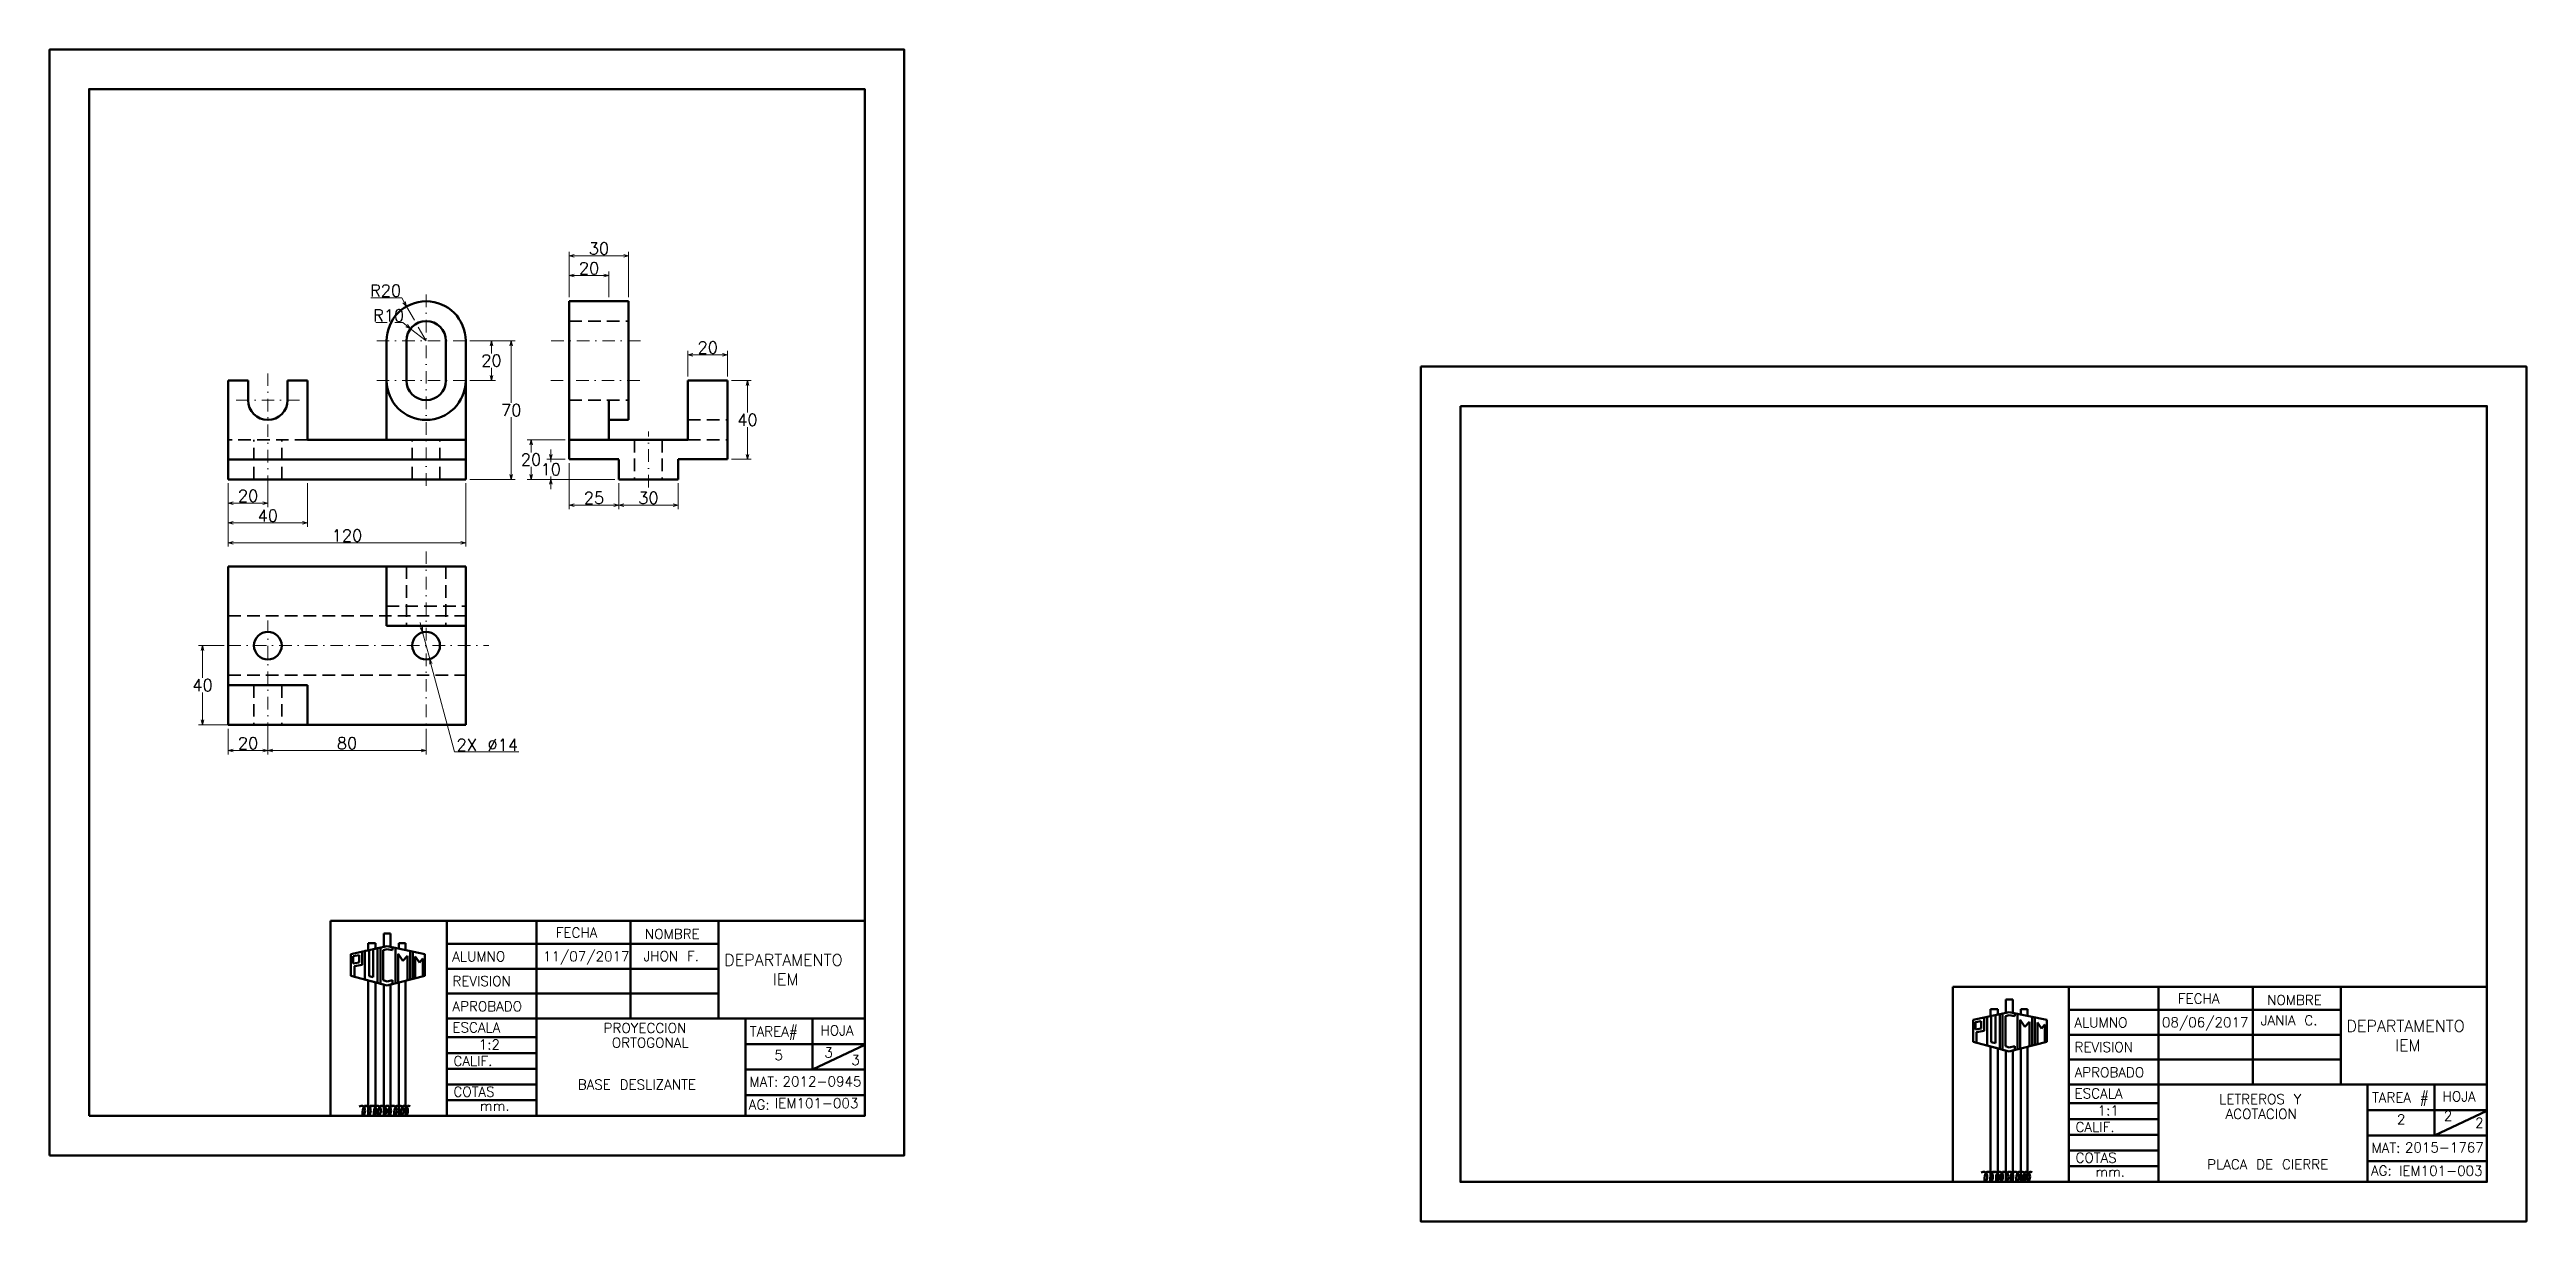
# Model space of a CAD drawing. Header units: millimetres. Extents: x 455 to 1081, y 446 to 742.
import ezdxf

# ---------------------------------------------------------------- set-up
doc = ezdxf.new("R2010")
doc.units = ezdxf.units.MM
doc.header["$LTSCALE"] = 0.5
doc.linetypes.add('DASHDOT2', pattern=[12.7, 6.35, -3.175, 0, -3.175])
doc.linetypes.add('DASHED2', pattern=[9.525, 6.35, -3.175])
for name, color, linetype, lineweight in [('Cotas', 7, 'Continuous', 18), ('Eje', 3, 'DASHDOT2', 18), ('Oculta', 7, 'DASHED2', 35), ('P visible', 7, 'Continuous', 50)]:
    doc.layers.add(name, color=color, linetype=linetype, lineweight=lineweight)
doc.styles.get("Standard").update_dxf_attribs({"font": 'txt.shx', "height": 3})
doc.dimstyles.new('ISO-25', dxfattribs={"dimscale": 0.5, "dimtxt": 3, "dimasz": 2.5, "dimexe": 2, "dimexo": 2, "dimtad": 1, "dimtih": 1, "dimtoh": 1, "dimdec": 0, "dimlfac": 2, "dimzin": 1, "dimdsep": 46, "dimtxsty": 'Standard', "dimblk": 'OPEN30', "dimcen": 0, "dimclrd": 256, "dimclre": 256, "dimclrt": 256, "dimadec": 0, "dimazin": 0, "dimtfac": 1, "dimtdec": 0, "dimtmove": 0, "dimatfit": 3, "dimldrblk": 'OPEN30', "dimfxl": 1, "dimlwd": -1, "dimlwe": -1, "dimarcsym": 0})

msp = doc.modelspace()

# ---------------------------------------------------------------- texts
at = {"layer": 'P visible'}
for s, height, p in [('FECHA', 2.501, (583.38, 517.53)), ('NOMBRE', 2.501, (605.9, 517.18)), ('ALUMNO', 2.501, (557.2, 511.5)), ('11/07/2017', 2.501, (580.14, 511.52)), ('JHON F.', 2.501, (605.54, 511.6)), ('DEPARTAMENTO', 2.9422, (625.96, 510.4)), ('DEPARTAMENTO', 2.9422, (625.96, 510.4)), ('REVISION', 2.495, (557.26, 505.27)), ('IEM', 2.942, (638.24, 505.49)), ('IEM', 2.942, (638.24, 505.49)), ('APROBADO', 2.501, (557.26, 498.9)), ('FECHA', 2.501, (993.29, 500.86)), ('NOMBRE', 2.501, (1015.81, 500.5)), ('ESCALA', 2.501, (557.26, 493.56)), ('PROYECCION', 2.501, (595.46, 493.42)), ('TAREA#', 2.501, (632.41, 492.56)), ('HOJA', 2.501, (650.25, 492.82)), ('ALUMNO', 2.501, (967.11, 494.82)), ('08/06/2017', 2.501, (989.24, 494.86)), ('JANIA C.', 2.501, (1014.2, 495.37)), ('DEPARTAMENTO', 2.9422, (1035.87, 493.72)), ('DEPARTAMENTO', 2.9422, (1035.87, 493.72)), ('1:2', 2.501, (563.9, 489.25)), ('ORTOGONAL', 2.501, (597.54, 489.71)), ('5', 2.5, (638.64, 486.57)), ('3', 2.5, (651.24, 487.22)), ('REVISION', 2.495, (967.17, 488.6)), ('IEM', 2.942, (1048.16, 488.82)), ('IEM', 2.942, (1048.16, 488.82)), ('CALIF.', 2.501, (557.5, 485.1)), ('MAT:', 2.501, (632.31, 479.85)), ('2012-0945', 2.501, (640.67, 479.92)), ('3', 2.5, (658.05, 485.31)), ('APROBADO', 2.501, (967.17, 482.23)), ('COTAS', 2.501, (557.5, 477.32)), ('BASE DESLIZANTE', 2.5008, (588.92, 479.14)), ('AG:', 2.501, (632.14, 474.08)), ('IEM101-003', 2.501, (638.73, 474.44)), ('ESCALA', 2.501, (967.17, 476.89)), ('LETREROS Y', 2.501, (1003.69, 475.45)), ('TAREA #', 2.501, (1042.32, 475.88)), ('HOJA', 2.501, (1060.16, 476.14)), ('mm.', 2.501, (564.2, 473.78)), ('CALIF.', 2.501, (967.41, 468.42)), ('1:1', 2.501, (973, 472.59)), ('ACOTACION', 2.501, (1005.32, 471.73)), ('2', 2.5, (1048.62, 470.35)), ('2', 2.5, (1060.47, 471.23)), ('2', 2.5, (1068.37, 469.47)), ('MAT:', 2.501, (1042.22, 463.18)), ('2015-1767', 2.501, (1050.65, 463.26)), ('COTAS', 2.501, (967.41, 460.65)), ('mm.', 2.501, (972.42, 457.12)), ('PLACA DE CIERRE', 2.5008, (1000.65, 458.97)), ('AG:', 2.501, (1042.05, 457.4)), ('IEM101-003', 2.501, (1049.15, 457.35))]:
    msp.add_text(s, height=height, dxfattribs=at).set_placement(p)

# ---------------------------------------------------------------- blocks, each defined once
blk = doc.blocks.new('_Open30')
at = {"color": 0, "linetype": 'ByBlock', "lineweight": -2}
for p, q in [((-1, 0.27), (0, 0)), ((0, 0), (-1, -0.27)), ((0, 0), (-1, 0))]:
    blk.add_line(p, q, dxfattribs=at)
blk = doc.blocks.new('*D6')
at = {"layer": 'Cotas', "transparency": 16777216}
for p, q in [((500.61, 632.29), (500.61, 626.29)), ((510.61, 632.29), (510.61, 626.29)), ((501.86, 627.29), (509.36, 627.29))]:
    blk.add_line(p, q, dxfattribs=at)
at = {"layer": 'Defpoints', "color": 0, "transparency": 16777216}
for p in [(500.61, 633.29), (510.61, 633.29), (510.61, 627.29)]:
    blk.add_point(p, dxfattribs=at)
at = {"layer": 'Cotas', "transparency": 16777216, "xscale": 1.25, "yscale": 1.25, "zscale": 1.25, "rotation": 180}
blk.add_blockref('_Open30', (500.61, 627.29), dxfattribs=at)
at = {"layer": 'Cotas', "transparency": 16777216, "xscale": 1.25, "yscale": 1.25, "zscale": 1.25}
blk.add_blockref('_Open30', (510.61, 627.29), dxfattribs=at)
at = {"layer": 'Cotas', "transparency": 16777216, "insert": (505.61, 629.11), "char_height": 3, "attachment_point": 5}
blk.add_mtext('20', dxfattribs=at)
blk = doc.blocks.new('*D7')
at = {"layer": 'Cotas', "transparency": 16777216}
for p, q in [((500.61, 632.29), (500.61, 621.29)), ((520.61, 632.29), (520.61, 621.29)), ((501.86, 622.29), (519.36, 622.29))]:
    blk.add_line(p, q, dxfattribs=at)
at = {"layer": 'Defpoints', "color": 0, "transparency": 16777216}
for p in [(500.61, 633.29), (520.61, 633.29), (520.61, 622.29)]:
    blk.add_point(p, dxfattribs=at)
at = {"layer": 'Cotas', "transparency": 16777216, "xscale": 1.25, "yscale": 1.25, "zscale": 1.25, "rotation": 180}
blk.add_blockref('_Open30', (500.61, 622.29), dxfattribs=at)
at = {"layer": 'Cotas', "transparency": 16777216, "xscale": 1.25, "yscale": 1.25, "zscale": 1.25}
blk.add_blockref('_Open30', (520.61, 622.29), dxfattribs=at)
at = {"layer": 'Cotas', "transparency": 16777216, "insert": (510.61, 624.11), "char_height": 3, "attachment_point": 5}
blk.add_mtext('40', dxfattribs=at)
blk = doc.blocks.new('*D8')
at = {"layer": 'Cotas', "transparency": 16777216}
for p, q in [((500.61, 632.29), (500.61, 616.29)), ((560.61, 632.29), (560.61, 616.29)), ((501.86, 617.29), (559.36, 617.29))]:
    blk.add_line(p, q, dxfattribs=at)
at = {"layer": 'Defpoints', "color": 0, "transparency": 16777216}
for p in [(500.61, 633.29), (560.61, 633.29), (560.61, 617.29)]:
    blk.add_point(p, dxfattribs=at)
at = {"layer": 'Cotas', "transparency": 16777216, "xscale": 1.25, "yscale": 1.25, "zscale": 1.25, "rotation": 180}
blk.add_blockref('_Open30', (500.61, 617.29), dxfattribs=at)
at = {"layer": 'Cotas', "transparency": 16777216, "xscale": 1.25, "yscale": 1.25, "zscale": 1.25}
blk.add_blockref('_Open30', (560.61, 617.29), dxfattribs=at)
at = {"layer": 'Cotas', "transparency": 16777216, "insert": (530.61, 619.11), "char_height": 3, "attachment_point": 5}
blk.add_mtext('120', dxfattribs=at)
blk = doc.blocks.new('*D13')
at = {"layer": 'Cotas', "transparency": 16777216}
for p, q in [((499.61, 591.29), (493.11, 591.29)), ((494.11, 590.04), (494.11, 583.11)), ((494.11, 572.54), (494.11, 579.48)), ((499.61, 571.29), (493.11, 571.29))]:
    blk.add_line(p, q, dxfattribs=at)
at = {"layer": 'Defpoints', "color": 0, "transparency": 16777216}
for p in [(494.11, 591.29), (500.61, 591.29), (500.61, 571.29)]:
    blk.add_point(p, dxfattribs=at)
at = {"layer": 'Cotas', "transparency": 16777216, "xscale": 1.25, "yscale": 1.25, "zscale": 1.25}
for p, rotation in [((494.11, 591.29), 90), ((494.11, 571.29), 270)]:
    blk.add_blockref('_Open30', p, dxfattribs=dict(at, rotation=rotation))
at = {"layer": 'Cotas', "transparency": 16777216, "insert": (494.11, 581.29), "char_height": 3, "attachment_point": 5}
blk.add_mtext('40', dxfattribs=at)
blk = doc.blocks.new('*D14')
at = {"layer": 'Cotas', "transparency": 16777216}
for p, q in [((500.61, 570.29), (500.61, 563.79)), ((510.61, 570.29), (510.61, 563.79)), ((501.86, 564.79), (509.36, 564.79))]:
    blk.add_line(p, q, dxfattribs=at)
at = {"layer": 'Defpoints', "color": 0, "transparency": 16777216}
for p in [(500.61, 571.29), (510.61, 571.29), (510.61, 564.79)]:
    blk.add_point(p, dxfattribs=at)
at = {"layer": 'Cotas', "transparency": 16777216, "xscale": 1.25, "yscale": 1.25, "zscale": 1.25, "rotation": 180}
blk.add_blockref('_Open30', (500.61, 564.79), dxfattribs=at)
at = {"layer": 'Cotas', "transparency": 16777216, "xscale": 1.25, "yscale": 1.25, "zscale": 1.25}
blk.add_blockref('_Open30', (510.61, 564.79), dxfattribs=at)
at = {"layer": 'Cotas', "transparency": 16777216, "insert": (505.61, 566.61), "char_height": 3, "attachment_point": 5}
blk.add_mtext('20', dxfattribs=at)
blk = doc.blocks.new('*D15')
at = {"layer": 'Cotas', "transparency": 16777216}
for p, q in [((510.61, 570.29), (510.61, 563.79)), ((550.61, 570.29), (550.61, 563.79)), ((511.86, 564.79), (549.36, 564.79))]:
    blk.add_line(p, q, dxfattribs=at)
at = {"layer": 'Defpoints', "color": 0, "transparency": 16777216}
for p in [(510.61, 571.29), (550.61, 571.29), (550.61, 564.79)]:
    blk.add_point(p, dxfattribs=at)
at = {"layer": 'Cotas', "transparency": 16777216, "xscale": 1.25, "yscale": 1.25, "zscale": 1.25, "rotation": 180}
blk.add_blockref('_Open30', (510.61, 564.79), dxfattribs=at)
at = {"layer": 'Cotas', "transparency": 16777216, "xscale": 1.25, "yscale": 1.25, "zscale": 1.25}
blk.add_blockref('_Open30', (550.61, 564.79), dxfattribs=at)
at = {"layer": 'Cotas', "transparency": 16777216, "insert": (530.61, 566.61), "char_height": 3, "attachment_point": 5}
blk.add_mtext('80', dxfattribs=at)
blk = doc.blocks.new('*D16')
at = {"layer": 'Cotas', "transparency": 16777216}
for p, q in [((549.39, 595.89), (549.07, 597.09)), ((549.71, 594.68), (551.51, 587.91)), ((557.75, 564.42), (551.83, 586.7)), ((574.06, 564.42), (557.75, 564.42))]:
    blk.add_line(p, q, dxfattribs=at)
at = {"layer": 'Defpoints', "color": 0, "transparency": 16777216}
for p in [(549.71, 594.68), (551.51, 587.91)]:
    blk.add_point(p, dxfattribs=at)
at = {"layer": 'Cotas', "transparency": 16777216, "xscale": 1.25, "yscale": 1.25, "zscale": 1.25}
for p, rotation in [((549.71, 594.68), 284.8702081354215), ((551.51, 587.91), 104.8702081354215)]:
    blk.add_blockref('_Open30', p, dxfattribs=dict(at, rotation=rotation))
at = {"layer": 'Cotas', "transparency": 16777216, "insert": (566.06, 566.23), "char_height": 3, "attachment_point": 5}
blk.add_mtext('2X ∅14', dxfattribs=at)
blk = doc.blocks.new('*D18')
at = {"layer": 'Cotas', "transparency": 16777216}
for p, q in [((537.87, 672.88), (540.73, 672.88)), ((542.73, 672.88), (544.68, 672.88)), ((544.68, 672.88), (545.67, 672.12)), ((550.61, 668.29), (546.66, 671.35))]:
    blk.add_line(p, q, dxfattribs=at)
at = {"layer": 'Defpoints', "color": 0, "transparency": 16777216}
for p in [(546.66, 671.35), (550.61, 668.29)]:
    blk.add_point(p, dxfattribs=at)
at = {"layer": 'Cotas', "transparency": 16777216, "xscale": 1.25, "yscale": 1.25, "zscale": 1.25, "rotation": 322.2862629825623}
blk.add_blockref('_Open30', (546.66, 671.35), dxfattribs=at)
at = {"layer": 'Cotas', "transparency": 16777216, "insert": (541.12, 674.7), "char_height": 3, "attachment_point": 5}
blk.add_mtext('R10', dxfattribs=at)
blk = doc.blocks.new('*D19')
at = {"layer": 'Cotas', "transparency": 16777216}
for p, q in [((536.62, 679.16), (544.43, 679.16)), ((544.43, 679.16), (545.05, 678.07)), ((547.64, 673.51), (545.67, 676.99)), ((550.61, 668.29), (548.63, 671.77))]:
    blk.add_line(p, q, dxfattribs=at)
at = {"layer": 'Defpoints', "color": 0, "transparency": 16777216}
for p in [(545.67, 676.99), (550.61, 668.29)]:
    blk.add_point(p, dxfattribs=at)
at = {"layer": 'Cotas', "transparency": 16777216, "xscale": 1.25, "yscale": 1.25, "zscale": 1.25, "rotation": 299.6399965862981}
blk.add_blockref('_Open30', (545.67, 676.99), dxfattribs=at)
at = {"layer": 'Cotas', "transparency": 16777216, "insert": (540.37, 680.97), "char_height": 3, "attachment_point": 5}
blk.add_mtext('R20', dxfattribs=at)
blk = doc.blocks.new('*D20')
at = {"layer": 'Cotas', "transparency": 16777216}
for p, q in [((561.61, 668.29), (568.11, 668.29)), ((567.11, 667.04), (567.11, 665.11)), ((561.61, 658.29), (568.11, 658.29)), ((567.11, 659.54), (567.11, 661.48))]:
    blk.add_line(p, q, dxfattribs=at)
at = {"layer": 'Defpoints', "color": 0, "transparency": 16777216}
for p in [(560.61, 668.29), (560.61, 658.29), (567.11, 658.29)]:
    blk.add_point(p, dxfattribs=at)
at = {"layer": 'Cotas', "transparency": 16777216, "xscale": 1.25, "yscale": 1.25, "zscale": 1.25}
for p, rotation in [((567.11, 668.29), 90), ((567.11, 658.29), 270)]:
    blk.add_blockref('_Open30', p, dxfattribs=dict(at, rotation=rotation))
at = {"layer": 'Cotas', "transparency": 16777216, "insert": (567.11, 663.29), "char_height": 3, "attachment_point": 5}
blk.add_mtext('20', dxfattribs=at)
blk = doc.blocks.new('*D21')
at = {"layer": 'Cotas', "transparency": 16777216}
for p, q in [((561.61, 668.29), (573.11, 668.29)), ((572.11, 667.04), (572.11, 652.61)), ((572.11, 634.54), (572.11, 648.98)), ((561.61, 633.29), (573.11, 633.29))]:
    blk.add_line(p, q, dxfattribs=at)
at = {"layer": 'Defpoints', "color": 0, "transparency": 16777216}
for p in [(560.61, 668.29), (560.61, 633.29), (572.11, 633.29)]:
    blk.add_point(p, dxfattribs=at)
at = {"layer": 'Cotas', "transparency": 16777216, "xscale": 1.25, "yscale": 1.25, "zscale": 1.25}
for p, rotation in [((572.11, 668.29), 90), ((572.11, 633.29), 270)]:
    blk.add_blockref('_Open30', p, dxfattribs=dict(at, rotation=rotation))
at = {"layer": 'Cotas', "transparency": 16777216, "insert": (572.11, 650.79), "char_height": 3, "attachment_point": 5}
blk.add_mtext('70', dxfattribs=at)
blk = doc.blocks.new('*D22')
at = {"layer": 'Cotas', "transparency": 16777216}
for p, q in [((582.11, 639.61), (582.11, 640.86)), ((585.78, 638.36), (581.11, 638.36)), ((598.28, 633.29), (581.11, 633.29)), ((582.11, 638.36), (582.11, 637.64)), ((582.11, 633.29), (582.11, 634.01)), ((582.11, 632.04), (582.11, 630.79))]:
    blk.add_line(p, q, dxfattribs=at)
at = {"layer": 'Defpoints', "color": 0, "transparency": 16777216}
for p in [(582.11, 633.29), (586.78, 638.36), (599.28, 633.29)]:
    blk.add_point(p, dxfattribs=at)
at = {"layer": 'Cotas', "transparency": 16777216, "xscale": 1.25, "yscale": 1.25, "zscale": 1.25}
for p, rotation in [((582.11, 638.36), 270), ((582.11, 633.29), 90)]:
    blk.add_blockref('_Open30', p, dxfattribs=dict(at, rotation=rotation))
at = {"layer": 'Cotas', "transparency": 16777216, "insert": (582.11, 635.83), "char_height": 3, "attachment_point": 5}
blk.add_mtext('10', dxfattribs=at)
blk = doc.blocks.new('*D23')
at = {"layer": 'Cotas', "transparency": 16777216}
for p, q in [((586.78, 637.36), (586.78, 625.79)), ((599.28, 632.29), (599.28, 625.79)), ((588.03, 626.79), (598.03, 626.79))]:
    blk.add_line(p, q, dxfattribs=at)
at = {"layer": 'Defpoints', "color": 0, "transparency": 16777216}
for p in [(586.78, 638.36), (599.28, 633.29), (599.28, 626.79)]:
    blk.add_point(p, dxfattribs=at)
at = {"layer": 'Cotas', "transparency": 16777216, "xscale": 1.25, "yscale": 1.25, "zscale": 1.25, "rotation": 180}
blk.add_blockref('_Open30', (586.78, 626.79), dxfattribs=at)
at = {"layer": 'Cotas', "transparency": 16777216, "xscale": 1.25, "yscale": 1.25, "zscale": 1.25}
blk.add_blockref('_Open30', (599.28, 626.79), dxfattribs=at)
at = {"layer": 'Cotas', "transparency": 16777216, "insert": (593.03, 628.61), "char_height": 3, "attachment_point": 5}
blk.add_mtext('25', dxfattribs=at)
blk = doc.blocks.new('*D24')
at = {"layer": 'Cotas', "transparency": 16777216}
for p, q in [((599.28, 632.29), (599.28, 625.79)), ((614.28, 632.29), (614.28, 625.79)), ((600.53, 626.79), (613.03, 626.79))]:
    blk.add_line(p, q, dxfattribs=at)
at = {"layer": 'Defpoints', "color": 0, "transparency": 16777216}
for p in [(599.28, 633.29), (614.28, 633.29), (614.28, 626.79)]:
    blk.add_point(p, dxfattribs=at)
at = {"layer": 'Cotas', "transparency": 16777216, "xscale": 1.25, "yscale": 1.25, "zscale": 1.25, "rotation": 180}
blk.add_blockref('_Open30', (599.28, 626.79), dxfattribs=at)
at = {"layer": 'Cotas', "transparency": 16777216, "xscale": 1.25, "yscale": 1.25, "zscale": 1.25}
blk.add_blockref('_Open30', (614.28, 626.79), dxfattribs=at)
at = {"layer": 'Cotas', "transparency": 16777216, "insert": (606.78, 628.61), "char_height": 3, "attachment_point": 5}
blk.add_mtext('30', dxfattribs=at)
blk = doc.blocks.new('*D25')
at = {"layer": 'Cotas', "transparency": 16777216}
for p, q in [((585.78, 643.29), (576.11, 643.29)), ((577.11, 642.04), (577.11, 640.11)), ((585.78, 633.29), (576.11, 633.29)), ((577.11, 634.54), (577.11, 636.48))]:
    blk.add_line(p, q, dxfattribs=at)
at = {"layer": 'Defpoints', "color": 0, "transparency": 16777216}
for p in [(577.11, 643.29), (586.78, 643.29), (586.78, 633.29)]:
    blk.add_point(p, dxfattribs=at)
at = {"layer": 'Cotas', "transparency": 16777216, "xscale": 1.25, "yscale": 1.25, "zscale": 1.25}
for p, rotation in [((577.11, 643.29), 90), ((577.11, 633.29), 270)]:
    blk.add_blockref('_Open30', p, dxfattribs=dict(at, rotation=rotation))
at = {"layer": 'Cotas', "transparency": 16777216, "insert": (577.11, 638.29), "char_height": 3, "attachment_point": 5}
blk.add_mtext('20', dxfattribs=at)
blk = doc.blocks.new('*D26')
at = {"layer": 'Cotas', "transparency": 16777216}
for p, q in [((627.78, 658.29), (632.78, 658.29)), ((631.78, 657.04), (631.78, 650.14)), ((631.78, 639.61), (631.78, 646.51)), ((627.78, 638.36), (632.78, 638.36))]:
    blk.add_line(p, q, dxfattribs=at)
at = {"layer": 'Defpoints', "color": 0, "transparency": 16777216}
for p in [(626.78, 658.29), (631.78, 658.29), (626.78, 638.36)]:
    blk.add_point(p, dxfattribs=at)
at = {"layer": 'Cotas', "transparency": 16777216, "xscale": 1.25, "yscale": 1.25, "zscale": 1.25}
for p, rotation in [((631.78, 658.29), 90), ((631.78, 638.36), 270)]:
    blk.add_blockref('_Open30', p, dxfattribs=dict(at, rotation=rotation))
at = {"layer": 'Cotas', "transparency": 16777216, "insert": (631.78, 648.33), "char_height": 3, "attachment_point": 5}
blk.add_mtext('40', dxfattribs=at)
blk = doc.blocks.new('*D27')
at = {"layer": 'Cotas', "transparency": 16777216}
for p, q in [((616.78, 659.29), (616.78, 665.79)), ((618.03, 664.79), (625.53, 664.79)), ((626.78, 659.29), (626.78, 665.79))]:
    blk.add_line(p, q, dxfattribs=at)
at = {"layer": 'Defpoints', "color": 0, "transparency": 16777216}
for p in [(626.78, 664.79), (616.78, 658.29), (626.78, 658.29)]:
    blk.add_point(p, dxfattribs=at)
at = {"layer": 'Cotas', "transparency": 16777216, "xscale": 1.25, "yscale": 1.25, "zscale": 1.25, "rotation": 180}
blk.add_blockref('_Open30', (616.78, 664.79), dxfattribs=at)
at = {"layer": 'Cotas', "transparency": 16777216, "xscale": 1.25, "yscale": 1.25, "zscale": 1.25}
blk.add_blockref('_Open30', (626.78, 664.79), dxfattribs=at)
at = {"layer": 'Cotas', "transparency": 16777216, "insert": (621.78, 666.61), "char_height": 3, "attachment_point": 5}
blk.add_mtext('20', dxfattribs=at)
blk = doc.blocks.new('*D28')
at = {"layer": 'Cotas', "transparency": 16777216}
for p, q in [((586.78, 679.29), (586.78, 685.79)), ((588.03, 684.79), (595.53, 684.79)), ((596.78, 679.29), (596.78, 685.79))]:
    blk.add_line(p, q, dxfattribs=at)
at = {"layer": 'Defpoints', "color": 0, "transparency": 16777216}
for p in [(596.78, 684.79), (586.78, 678.29), (596.78, 678.29)]:
    blk.add_point(p, dxfattribs=at)
at = {"layer": 'Cotas', "transparency": 16777216, "xscale": 1.25, "yscale": 1.25, "zscale": 1.25, "rotation": 180}
blk.add_blockref('_Open30', (586.78, 684.79), dxfattribs=at)
at = {"layer": 'Cotas', "transparency": 16777216, "xscale": 1.25, "yscale": 1.25, "zscale": 1.25}
blk.add_blockref('_Open30', (596.78, 684.79), dxfattribs=at)
at = {"layer": 'Cotas', "transparency": 16777216, "insert": (591.78, 686.61), "char_height": 3, "attachment_point": 5}
blk.add_mtext('20', dxfattribs=at)
blk = doc.blocks.new('*D29')
at = {"layer": 'Cotas', "transparency": 16777216}
for p, q in [((586.78, 679.29), (586.78, 690.79)), ((588.03, 689.79), (600.53, 689.79)), ((601.78, 679.29), (601.78, 690.79))]:
    blk.add_line(p, q, dxfattribs=at)
at = {"layer": 'Defpoints', "color": 0, "transparency": 16777216}
for p in [(601.78, 689.79), (586.78, 678.29), (601.78, 678.29)]:
    blk.add_point(p, dxfattribs=at)
at = {"layer": 'Cotas', "transparency": 16777216, "xscale": 1.25, "yscale": 1.25, "zscale": 1.25, "rotation": 180}
blk.add_blockref('_Open30', (586.78, 689.79), dxfattribs=at)
at = {"layer": 'Cotas', "transparency": 16777216, "xscale": 1.25, "yscale": 1.25, "zscale": 1.25}
blk.add_blockref('_Open30', (601.78, 689.79), dxfattribs=at)
at = {"layer": 'Cotas', "transparency": 16777216, "insert": (594.28, 691.61), "char_height": 3, "attachment_point": 5}
blk.add_mtext('30', dxfattribs=at)

# ---------------------------------------------------------------- dimensions: what is measured, and where the dimension line sits
at = {"layer": 'Cotas'}
for base, p1, p2, picture, middle in [((601.78, 689.79), (586.78, 678.29), (601.78, 678.29), '*D29', (594.28, 691.61)), ((596.78, 684.79), (586.78, 678.29), (596.78, 678.29), '*D28', (591.78, 686.61)), ((626.78, 664.79), (616.78, 658.29), (626.78, 658.29), '*D27', (621.78, 666.61)), ((510.61, 627.29), (500.61, 633.29), (510.61, 633.29), '*D6', (505.61, 629.11)), ((520.61, 622.29), (500.61, 633.29), (520.61, 633.29), '*D7', (510.61, 624.11)), ((560.61, 617.29), (500.61, 633.29), (560.61, 633.29), '*D8', (530.61, 619.11)), ((599.28, 626.79), (586.78, 638.36), (599.28, 633.29), '*D23', (593.03, 628.61)), ((614.28, 626.79), (599.28, 633.29), (614.28, 633.29), '*D24', (606.78, 628.61)), ((510.61, 564.79), (500.61, 571.29), (510.61, 571.29), '*D14', (505.61, 566.61)), ((550.61, 564.79), (510.61, 571.29), (550.61, 571.29), '*D15', (530.61, 566.61))]:
    dim = msp.add_linear_dim(base=base, p1=p1, p2=p2, dimstyle='ISO-25', dxfattribs=at)
    dim.commit()
    dim.dimension.update_dxf_attribs({"geometry": picture, "text_midpoint": middle})
for mpoint, picture, middle in [((545.67, 676.99), '*D19', (540.37, 680.97)), ((546.66, 671.35), '*D18', (541.12, 674.7))]:
    dim = msp.add_radius_dim(center=(550.61, 668.29), mpoint=mpoint, dimstyle='ISO-25', dxfattribs=at)
    dim.commit()
    dim.dimension.update_dxf_attribs({"geometry": picture, "text_midpoint": middle})
for base, p1, p2, picture, middle in [((567.11, 658.29), (560.61, 668.29), (560.61, 658.29), '*D20', (567.11, 663.29)), ((572.11, 633.29), (560.61, 668.29), (560.61, 633.29), '*D21', (572.11, 650.79)), ((577.11, 643.29), (586.78, 633.29), (586.78, 643.29), '*D25', (577.11, 638.29)), ((494.11, 591.29), (500.61, 571.29), (500.61, 591.29), '*D13', (494.11, 581.29))]:
    dim = msp.add_linear_dim(base=base, p1=p1, p2=p2, angle=90, dimstyle='ISO-25', dxfattribs=at)
    dim.commit()
    dim.dimension.update_dxf_attribs({"geometry": picture, "text_midpoint": middle})
dim = msp.add_linear_dim(base=(631.78, 658.29), p1=(626.78, 638.36), p2=(626.78, 658.29), angle=90, text='40', dimstyle='ISO-25', dxfattribs=at)
dim.commit()
dim.dimension.update_dxf_attribs({"geometry": '*D26', "text_midpoint": (631.78, 648.33)})
dim = msp.add_linear_dim(base=(582.11, 633.29), p1=(586.78, 638.36), p2=(599.28, 633.29), angle=90, text='10', dimstyle='ISO-25', dxfattribs=at)
dim.commit()
dim.dimension.update_dxf_attribs({"geometry": '*D22', "text_midpoint": (582.11, 635.83), "dimtype": 160})
dim = msp.add_diameter_dim_2p(p1=(549.71, 594.68), p2=(551.51, 587.91), text='2X <>', dimstyle='ISO-25', dxfattribs=at)
dim.commit()
dim.dimension.update_dxf_attribs({"geometry": '*D16', "text_midpoint": (566.06, 564.42), "dimtype": 163})

# ---------------------------------------------------------------- linework, layer by layer
at = {"layer": 'Cotas'}
for p, q in [((500.61, 627.29), (500.61, 622.29)), ((500.61, 571.29), (494.11, 571.29))]:
    msp.add_line(p, q, dxfattribs=at)
at = {"layer": 'Eje'}
for p, q in [((550.61, 680), (550.61, 630.59)), ((538.11, 668.29), (560.61, 668.29)), ((582.24, 668.29), (606.04, 668.29)), ((510.61, 660.07), (510.61, 630.34)), ((538.11, 658.29), (560.61, 658.29)), ((582.09, 658.29), (606.04, 658.29)), ((502.61, 653.29), (518.61, 653.29)), ((606.78, 631.25), (606.78, 645.34)), ((550.61, 615.1), (550.61, 571.29)), ((510.61, 597.66), (510.61, 567.74)), ((500.61, 591.29), (566.46, 591.29))]:
    msp.add_line(p, q, dxfattribs=at)
at = {"layer": 'Oculta'}
for p, q in [((586.78, 673.29), (601.78, 673.29)), ((586.78, 653.29), (601.78, 653.29)), ((616.78, 648.29), (626.78, 648.29)), ((520.61, 643.29), (500.61, 643.29)), ((507.11, 633.29), (507.11, 643.29)), ((514.11, 633.29), (514.11, 643.29)), ((547.11, 633.29), (547.11, 643.29)), ((554.11, 633.29), (554.11, 643.29)), ((603.28, 643.29), (603.28, 633.29)), ((610.28, 643.29), (610.28, 633.29)), ((616.78, 643.29), (626.78, 643.29)), ((545.61, 611.29), (545.61, 596.29)), ((555.61, 611.29), (555.61, 596.29)), ((540.61, 601.29), (560.61, 601.29)), ((500.61, 598.79), (560.61, 598.79)), ((500.61, 583.79), (560.61, 583.79)), ((507.11, 581.29), (507.11, 571.29)), ((514.11, 581.29), (514.11, 571.29))]:
    msp.add_line(p, q, dxfattribs=at)
at = {"layer": 'P visible'}
for p, q in [((586.78, 643.29), (586.78, 678.29)), ((586.78, 678.29), (596.78, 678.29)), ((596.78, 678.29), (601.78, 678.29)), ((601.78, 678.29), (601.78, 648.29)), ((540.61, 668.29), (540.61, 658.29)), ((545.61, 668.29), (545.61, 658.29)), ((555.61, 668.29), (555.61, 658.29)), ((560.61, 668.29), (560.61, 658.29)), ((500.61, 638.29), (500.61, 658.29)), ((500.61, 633.29), (500.61, 658.29)), ((500.61, 658.29), (505.61, 658.29)), ((500.61, 658.29), (500.61, 653.29)), ((505.61, 653.29), (505.61, 658.29)), ((505.61, 658.29), (505.61, 653.29)), ((515.61, 653.29), (515.61, 658.29)), ((515.61, 658.29), (520.61, 658.29)), ((520.61, 658.29), (520.61, 643.29)), ((540.61, 658.29), (540.61, 643.29)), ((560.61, 633.29), (560.61, 658.29)), ((616.78, 658.29), (616.78, 643.29)), ((616.78, 658.29), (626.78, 658.29)), ((626.78, 638.36), (626.78, 658.29)), ((596.78, 648.29), (596.78, 653.29)), ((596.78, 648.29), (596.78, 643.29)), ((601.78, 648.29), (596.78, 648.29)), ((520.61, 643.29), (560.61, 643.29)), ((560.61, 643.29), (560.61, 638.29)), ((586.78, 643.29), (586.78, 638.36)), ((586.78, 643.29), (616.78, 643.29)), ((500.61, 638.29), (560.61, 638.29)), ((500.61, 638.29), (500.61, 633.29)), ((500.61, 633.29), (560.61, 633.29)), ((560.61, 638.29), (560.61, 633.29)), ((586.78, 638.36), (599.28, 638.36)), ((599.28, 638.29), (599.28, 633.29)), ((599.28, 633.29), (614.28, 633.29)), ((614.28, 633.29), (614.28, 638.36)), ((614.28, 638.36), (626.78, 638.36)), ((500.61, 611.29), (560.61, 611.29)), ((500.61, 611.29), (500.61, 571.29)), ((540.61, 611.29), (540.61, 596.29)), ((560.61, 571.29), (560.61, 611.29)), ((540.61, 596.29), (560.61, 596.29)), ((500.61, 581.29), (520.61, 581.29)), ((520.61, 581.29), (520.61, 571.29)), ((500.61, 571.29), (560.61, 571.29)), ((526.45, 472.48), (526.45, 521.71)), ((526.45, 521.71), (661.44, 521.71)), ((526.45, 521.71), (526.45, 515.76)), ((526.45, 521.71), (555.83, 521.71)), ((526.45, 472.48), (526.45, 521.71)), ((526.45, 521.71), (661.44, 521.71)), ((526.45, 521.71), (526.45, 515.76)), ((526.45, 521.71), (555.83, 521.71)), ((555.83, 521.71), (555.83, 472.48)), ((555.83, 521.71), (578.46, 521.71)), ((555.83, 521.71), (555.83, 497.09)), ((555.83, 521.71), (555.83, 507.82)), ((555.83, 521.71), (555.83, 472.48)), ((555.83, 521.71), (578.46, 521.71)), ((555.83, 521.71), (555.83, 497.09)), ((555.83, 521.71), (555.83, 507.82)), ((578.46, 521.71), (578.46, 472.48)), ((578.46, 521.71), (602.28, 521.71)), ((578.46, 521.71), (578.46, 472.48)), ((578.46, 521.71), (602.28, 521.71)), ((602.28, 521.71), (602.28, 497.09)), ((602.28, 521.71), (624.52, 521.71)), ((602.28, 521.71), (602.28, 497.09)), ((602.28, 521.71), (624.52, 521.71)), ((624.52, 521.71), (624.52, 497.09)), ((624.52, 521.71), (624.52, 497.09)), ((661.44, 521.71), (661.44, 472.48)), ((661.44, 521.71), (661.44, 472.48)), ((540.76, 515.36), (531.61, 513.37)), ((540.76, 515.36), (531.61, 513.37)), ((531.61, 507.82), (531.61, 513.37)), ((531.61, 507.82), (531.61, 513.37)), ((534.41, 513.98), (534.41, 510.62)), ((534.41, 513.98), (534.41, 510.62)), ((535.15, 514.14), (536.19, 514.37)), ((535.15, 514.14), (536.19, 514.37)), ((535.16, 513.98), (535.15, 514.14)), ((535.15, 514.14), (535.15, 506.89)), ((535.15, 506.92), (535.15, 514.14)), ((535.16, 513.98), (535.15, 514.14)), ((535.15, 514.14), (535.15, 506.89)), ((535.15, 506.92), (535.15, 514.14)), ((535.98, 514.32), (535.98, 516.07)), ((535.98, 516.07), (537.84, 516.07)), ((535.98, 514.32), (535.98, 516.07)), ((535.98, 516.07), (537.84, 516.07)), ((536.19, 514.37), (536.19, 507.77)), ((536.19, 514.37), (536.19, 507.77)), ((537.24, 514.59), (538.35, 514.84)), ((537.24, 514.59), (538.35, 514.84)), ((537.24, 507.49), (537.24, 514.59)), ((537.24, 507.49), (537.24, 514.59)), ((537.84, 516.07), (537.84, 514.73)), ((537.84, 516.07), (537.84, 514.73)), ((540.76, 515.36), (538.35, 514.84)), ((540.76, 515.36), (538.35, 514.84)), ((538.35, 514.84), (538.35, 506.06)), ((538.35, 514.84), (538.35, 506.06)), ((539.56, 515.1), (539.08, 514.97)), ((539.56, 515.1), (539.08, 514.97)), ((539.08, 514.97), (539.08, 505.87)), ((539.08, 514.97), (539.08, 505.87)), ((539.76, 514.34), (540.76, 514.61)), ((540.76, 514.61), (539.76, 514.34)), ((539.76, 514.34), (540.76, 514.61)), ((540.76, 514.61), (539.76, 514.34)), ((539.76, 512.08), (539.76, 514.34)), ((539.76, 512.08), (539.76, 514.34)), ((539.91, 515.17), (539.91, 518.54)), ((539.91, 518.54), (541.62, 518.54)), ((539.91, 515.17), (539.91, 518.54)), ((539.91, 518.54), (541.62, 518.54)), ((550.27, 513.37), (540.76, 515.36)), ((550.27, 513.37), (540.76, 515.36)), ((540.76, 514.61), (542.12, 514.34)), ((540.76, 514.61), (542.12, 514.34)), ((541.62, 518.54), (541.62, 515.18)), ((541.62, 518.54), (541.62, 515.18)), ((542.12, 514.34), (542.12, 515.07)), ((542.12, 514.34), (542.12, 515.07)), ((542.84, 514.93), (542.84, 505.95)), ((542.84, 514.93), (542.84, 505.95)), ((543.5, 506.12), (543.5, 513.4)), ((543.5, 513.4), (544.72, 511.65)), ((543.5, 506.12), (543.5, 513.4)), ((543.5, 513.4), (544.72, 511.65)), ((543.68, 514.75), (543.68, 516.07)), ((543.68, 516.07), (545.39, 516.07)), ((543.68, 514.75), (543.68, 516.07)), ((543.68, 516.07), (545.39, 516.07)), ((545.39, 516.07), (545.39, 514.39)), ((545.39, 516.07), (545.39, 514.39)), ((546.56, 506.89), (546.56, 514.15)), ((546.56, 506.89), (546.56, 514.15)), ((547.23, 514.01), (547.23, 507.05)), ((547.23, 514.01), (547.23, 507.05)), ((550.27, 507.82), (550.27, 513.37)), ((550.27, 507.82), (550.27, 513.37)), ((555.83, 515.91), (624.52, 515.91)), ((555.83, 515.91), (624.52, 515.91)), ((540.76, 505.43), (531.61, 507.82)), ((540.76, 505.43), (531.61, 507.82)), ((533.69, 513.11), (532.2, 512.79)), ((533.69, 513.11), (532.2, 512.79)), ((532.2, 510.95), (532.2, 512.79)), ((532.2, 510.95), (532.2, 512.79)), ((533.69, 511.21), (532.2, 510.95)), ((533.69, 511.21), (532.2, 510.95)), ((534.41, 510.62), (532.48, 510.28)), ((534.41, 510.62), (532.48, 510.28)), ((532.48, 510.28), (532.48, 507.59)), ((532.48, 510.28), (532.48, 507.59)), ((533.69, 513.11), (533.69, 511.21)), ((533.69, 513.11), (533.69, 511.21)), ((534.41, 510.62), (534.41, 511.33)), ((534.41, 510.62), (534.41, 511.33)), ((536.19, 507.77), (537.24, 507.49)), ((536.19, 507.77), (537.24, 507.49)), ((539.76, 506.76), (539.76, 512.08)), ((539.76, 506.76), (539.76, 512.08)), ((550.27, 507.82), (540.76, 505.43)), ((550.27, 507.82), (540.76, 505.43)), ((544.72, 511.65), (545.9, 512.94)), ((544.72, 511.65), (545.9, 512.94)), ((545.9, 512.94), (545.9, 506.72)), ((545.9, 512.94), (545.9, 506.72)), ((547.86, 507.21), (547.86, 512.74)), ((547.86, 512.74), (548.91, 511.24)), ((547.86, 507.21), (547.86, 512.74)), ((547.86, 512.74), (548.91, 511.24)), ((548.91, 511.24), (549.77, 512.23)), ((548.91, 511.24), (549.77, 512.23)), ((549.77, 507.69), (549.77, 512.23)), ((549.77, 507.69), (549.77, 512.23)), ((555.83, 509.64), (624.52, 509.64)), ((555.83, 509.64), (624.52, 509.64)), ((538.35, 506.06), (535.15, 506.92)), ((538.35, 506.06), (535.15, 506.92)), ((535.98, 472.48), (535.98, 506.68)), ((535.98, 472.48), (535.98, 506.68)), ((537.84, 506.19), (537.84, 472.48)), ((537.84, 506.19), (537.84, 472.48)), ((539.08, 505.87), (540.76, 505.43)), ((539.08, 505.87), (540.76, 505.43)), ((540.76, 506.39), (539.76, 506.76)), ((540.76, 506.39), (539.76, 506.76)), ((539.91, 472.48), (539.91, 505.66)), ((539.91, 472.48), (539.91, 505.66)), ((542.12, 506.76), (540.76, 506.39)), ((542.12, 506.76), (540.76, 506.39)), ((540.76, 505.43), (542.12, 505.8)), ((540.76, 505.43), (542.12, 505.8)), ((541.62, 505.65), (541.62, 472.48)), ((541.62, 505.65), (541.62, 472.48)), ((542.12, 505.8), (542.12, 506.76)), ((542.12, 505.8), (542.12, 506.76)), ((543.68, 472.48), (543.68, 506.16)), ((543.68, 472.48), (543.68, 506.16)), ((545.39, 506.59), (545.39, 472.48)), ((545.39, 506.59), (545.39, 472.48)), ((555.83, 497.09), (555.83, 503.37)), ((555.83, 503.37), (624.52, 503.37)), ((555.83, 497.09), (555.83, 503.37)), ((555.83, 503.37), (624.52, 503.37)), ((936.36, 455.8), (936.36, 505.04)), ((936.36, 505.04), (1071.36, 505.04)), ((936.36, 505.04), (936.36, 499.08)), ((936.36, 505.04), (965.74, 505.04)), ((936.36, 455.8), (936.36, 505.04)), ((936.36, 505.04), (1071.36, 505.04)), ((936.36, 505.04), (936.36, 499.08)), ((936.36, 505.04), (965.74, 505.04)), ((949.82, 498.5), (949.82, 501.86)), ((949.82, 501.86), (951.53, 501.86)), ((949.82, 498.5), (949.82, 501.86)), ((949.82, 501.86), (951.53, 501.86)), ((951.53, 501.86), (951.53, 498.51)), ((951.53, 501.86), (951.53, 498.51)), ((965.74, 505.04), (965.74, 455.8)), ((965.74, 505.04), (988.37, 505.04)), ((965.74, 505.04), (965.74, 480.42)), ((965.74, 505.04), (965.74, 491.14)), ((965.74, 505.04), (965.74, 455.8)), ((965.74, 505.04), (988.37, 505.04)), ((965.74, 505.04), (965.74, 480.42)), ((965.74, 505.04), (965.74, 491.14)), ((988.37, 505.04), (988.37, 455.8)), ((988.37, 505.04), (1012.2, 505.04)), ((988.37, 505.04), (988.37, 455.8)), ((988.37, 505.04), (1012.2, 505.04)), ((1012.2, 505.04), (1012.2, 480.42)), ((1012.2, 505.04), (1034.43, 505.04)), ((1012.2, 505.04), (1012.2, 480.42)), ((1012.2, 505.04), (1034.43, 505.04)), ((1034.43, 505.04), (1034.43, 480.42)), ((1034.43, 505.04), (1034.43, 480.42)), ((1071.36, 505.04), (1071.36, 455.8)), ((1071.36, 505.04), (1071.36, 455.8)), ((555.83, 497.09), (661.44, 497.09)), ((555.83, 497.09), (661.44, 497.09)), ((631.27, 472.48), (631.27, 497.09)), ((631.27, 497.09), (631.27, 490.41)), ((631.27, 472.48), (631.27, 497.09)), ((631.27, 497.09), (631.27, 490.41)), ((661.44, 497.09), (648.21, 497.09)), ((648.21, 497.09), (648.21, 484.16)), ((661.44, 497.09), (648.21, 497.09)), ((648.21, 497.09), (648.21, 484.16)), ((661.44, 497.09), (652.13, 497.09)), ((661.44, 497.09), (652.13, 497.09)), ((950.67, 498.68), (941.52, 496.7)), ((950.67, 498.68), (941.52, 496.7)), ((941.52, 491.14), (941.52, 496.7)), ((941.52, 491.14), (941.52, 496.7)), ((943.6, 496.43), (942.12, 496.11)), ((943.6, 496.43), (942.12, 496.11)), ((942.12, 494.27), (942.12, 496.11)), ((942.12, 494.27), (942.12, 496.11)), ((943.6, 494.53), (942.12, 494.27)), ((943.6, 494.53), (942.12, 494.27)), ((943.6, 496.43), (943.6, 494.53)), ((943.6, 496.43), (943.6, 494.53)), ((944.32, 497.3), (944.32, 493.94)), ((944.32, 497.3), (944.32, 493.94)), ((944.32, 493.94), (944.32, 494.66)), ((944.32, 493.94), (944.32, 494.66)), ((945.06, 497.47), (946.1, 497.69)), ((945.06, 497.47), (946.1, 497.69)), ((945.07, 497.3), (945.06, 497.47)), ((945.06, 497.47), (945.06, 490.22)), ((945.06, 490.24), (945.06, 497.47)), ((945.07, 497.3), (945.06, 497.47)), ((945.06, 497.47), (945.06, 490.22)), ((945.06, 490.24), (945.06, 497.47)), ((945.89, 497.65), (945.89, 499.4)), ((945.89, 499.4), (947.75, 499.4)), ((945.89, 497.65), (945.89, 499.4)), ((945.89, 499.4), (947.75, 499.4)), ((946.1, 497.69), (946.1, 491.1)), ((946.1, 497.69), (946.1, 491.1)), ((947.15, 497.92), (948.26, 498.16)), ((947.15, 497.92), (948.26, 498.16)), ((947.15, 490.81), (947.15, 497.92)), ((947.15, 490.81), (947.15, 497.92)), ((947.75, 499.4), (947.75, 498.05)), ((947.75, 499.4), (947.75, 498.05)), ((950.67, 498.68), (948.26, 498.16)), ((950.67, 498.68), (948.26, 498.16)), ((948.26, 498.16), (948.26, 489.38)), ((948.26, 498.16), (948.26, 489.38)), ((949.47, 498.42), (948.99, 498.3)), ((949.47, 498.42), (948.99, 498.3)), ((948.99, 498.3), (948.99, 489.19)), ((948.99, 498.3), (948.99, 489.19)), ((949.67, 497.67), (950.67, 497.94)), ((950.67, 497.94), (949.67, 497.67)), ((949.67, 497.67), (950.67, 497.94)), ((950.67, 497.94), (949.67, 497.67)), ((949.67, 495.4), (949.67, 497.67)), ((949.67, 495.4), (949.67, 497.67)), ((949.67, 490.08), (949.67, 495.4)), ((949.67, 490.08), (949.67, 495.4)), ((960.18, 496.7), (950.67, 498.68)), ((960.18, 496.7), (950.67, 498.68)), ((950.67, 497.94), (952.03, 497.67)), ((950.67, 497.94), (952.03, 497.67)), ((952.03, 497.67), (952.03, 498.4)), ((952.03, 497.67), (952.03, 498.4)), ((952.75, 498.25), (952.75, 489.28)), ((952.75, 498.25), (952.75, 489.28)), ((953.41, 489.44), (953.41, 496.73)), ((953.41, 496.73), (954.63, 494.98)), ((953.41, 489.44), (953.41, 496.73)), ((953.41, 496.73), (954.63, 494.98)), ((953.59, 498.07), (953.59, 499.4)), ((953.59, 499.4), (955.3, 499.4)), ((953.59, 498.07), (953.59, 499.4)), ((953.59, 499.4), (955.3, 499.4)), ((954.63, 494.98), (955.81, 496.26)), ((954.63, 494.98), (955.81, 496.26)), ((955.3, 499.4), (955.3, 497.72)), ((955.3, 499.4), (955.3, 497.72)), ((955.81, 496.26), (955.81, 490.05)), ((955.81, 496.26), (955.81, 490.05)), ((956.47, 490.21), (956.47, 497.47)), ((956.47, 490.21), (956.47, 497.47)), ((957.14, 497.33), (957.14, 490.38)), ((957.14, 497.33), (957.14, 490.38)), ((957.77, 490.53), (957.77, 496.07)), ((957.77, 496.07), (958.82, 494.56)), ((957.77, 490.53), (957.77, 496.07)), ((957.77, 496.07), (958.82, 494.56)), ((958.82, 494.56), (959.68, 495.56)), ((958.82, 494.56), (959.68, 495.56)), ((959.68, 491.01), (959.68, 495.56)), ((959.68, 491.01), (959.68, 495.56)), ((960.18, 491.14), (960.18, 496.7)), ((960.18, 491.14), (960.18, 496.7)), ((965.74, 499.24), (1034.43, 499.24)), ((965.74, 499.24), (1034.43, 499.24)), ((578.46, 492.33), (555.83, 492.33)), ((578.46, 492.33), (555.83, 492.33)), ((578.46, 488.36), (555.83, 488.36)), ((578.46, 488.36), (555.83, 488.36)), ((631.31, 490.63), (661.44, 490.63)), ((631.31, 490.63), (661.44, 490.63)), ((648.21, 484.16), (661.44, 490.41)), ((648.21, 484.16), (661.44, 490.41)), ((661.44, 490.63), (661.44, 484.16)), ((661.44, 490.63), (661.44, 484.16)), ((661.44, 490.41), (661.44, 483.73)), ((661.44, 490.41), (661.44, 483.73)), ((661.44, 490.41), (661.44, 483.73)), ((661.44, 490.41), (661.44, 483.73)), ((950.67, 488.76), (941.52, 491.14)), ((950.67, 488.76), (941.52, 491.14)), ((944.32, 493.94), (942.39, 493.6)), ((944.32, 493.94), (942.39, 493.6)), ((942.39, 493.6), (942.39, 490.91)), ((942.39, 493.6), (942.39, 490.91)), ((948.26, 489.38), (945.06, 490.24)), ((948.26, 489.38), (945.06, 490.24)), ((945.89, 455.8), (945.89, 490)), ((945.89, 455.8), (945.89, 490)), ((946.1, 491.1), (947.15, 490.81)), ((946.1, 491.1), (947.15, 490.81)), ((947.75, 489.52), (947.75, 455.8)), ((947.75, 489.52), (947.75, 455.8)), ((948.99, 489.19), (950.67, 488.76)), ((948.99, 489.19), (950.67, 488.76)), ((950.67, 489.72), (949.67, 490.08)), ((950.67, 489.72), (949.67, 490.08)), ((949.82, 455.8), (949.82, 488.98)), ((949.82, 455.8), (949.82, 488.98)), ((960.18, 491.14), (950.67, 488.76)), ((960.18, 491.14), (950.67, 488.76)), ((952.03, 490.08), (950.67, 489.72)), ((952.03, 490.08), (950.67, 489.72)), ((950.67, 488.76), (952.03, 489.12)), ((950.67, 488.76), (952.03, 489.12)), ((951.53, 488.97), (951.53, 455.8)), ((951.53, 488.97), (951.53, 455.8)), ((952.03, 489.12), (952.03, 490.08)), ((952.03, 489.12), (952.03, 490.08)), ((953.59, 455.8), (953.59, 489.49)), ((953.59, 455.8), (953.59, 489.49)), ((955.3, 489.92), (955.3, 455.8)), ((955.3, 489.92), (955.3, 455.8)), ((965.74, 492.97), (1034.43, 492.97)), ((965.74, 492.97), (1034.43, 492.97)), ((578.46, 484.39), (555.83, 484.39)), ((578.46, 484.39), (555.83, 484.39)), ((661.44, 484.16), (631.27, 484.16)), ((661.44, 484.16), (631.27, 484.16)), ((631.27, 483.73), (631.27, 477.05)), ((631.27, 483.73), (631.27, 477.05)), ((965.74, 480.42), (965.74, 486.69)), ((965.74, 486.69), (1034.43, 486.69)), ((965.74, 480.42), (965.74, 486.69)), ((965.74, 486.69), (1034.43, 486.69)), ((578.46, 480.42), (555.83, 480.42)), ((578.46, 480.42), (555.83, 480.42)), ((578.46, 476.45), (555.83, 476.45)), ((578.46, 476.45), (555.83, 476.45)), ((578.46, 472.48), (578.46, 476.45)), ((578.46, 472.48), (578.46, 476.45)), ((631.21, 477.69), (661.44, 477.69)), ((631.21, 477.69), (661.44, 477.69)), ((965.74, 480.42), (1071.36, 480.42)), ((965.74, 480.42), (1071.36, 480.42)), ((1041.18, 455.8), (1041.18, 480.42)), ((1041.18, 480.42), (1041.18, 473.74)), ((1041.18, 455.8), (1041.18, 480.42)), ((1041.18, 480.42), (1041.18, 473.74)), ((1071.36, 480.42), (1058.12, 480.42)), ((1058.12, 480.42), (1058.12, 467.49)), ((1071.36, 480.42), (1058.12, 480.42)), ((1058.12, 480.42), (1058.12, 467.49)), ((1071.36, 480.42), (1062.04, 480.42)), ((1071.36, 480.42), (1062.04, 480.42)), ((526.45, 472.48), (661.44, 472.48)), ((526.45, 472.48), (535.98, 472.48)), ((526.45, 472.48), (535.98, 472.48)), ((526.45, 472.48), (661.44, 472.48)), ((526.45, 472.48), (535.98, 472.48)), ((526.45, 472.48), (535.98, 472.48)), ((661.44, 472.48), (631.27, 472.48)), ((661.44, 472.48), (631.27, 472.48)), ((661.44, 472.48), (631.27, 472.48)), ((661.44, 472.48), (631.27, 472.48)), ((988.37, 475.65), (965.74, 475.65)), ((988.37, 475.65), (965.74, 475.65)), ((988.37, 471.68), (965.74, 471.68)), ((988.37, 471.68), (965.74, 471.68)), ((1041.22, 473.95), (1071.36, 473.95)), ((1041.22, 473.95), (1071.36, 473.95)), ((1058.12, 467.49), (1071.36, 473.74)), ((1058.12, 467.49), (1071.36, 473.74)), ((1071.36, 473.95), (1071.36, 467.49)), ((1071.36, 473.95), (1071.36, 467.49)), ((1071.36, 473.74), (1071.36, 467.06)), ((1071.36, 473.74), (1071.36, 467.05)), ((1071.36, 473.74), (1071.36, 467.06)), ((1071.36, 473.74), (1071.36, 467.05)), ((988.37, 467.71), (965.74, 467.71)), ((988.37, 467.71), (965.74, 467.71)), ((988.37, 463.74), (965.74, 463.74)), ((988.37, 463.74), (965.74, 463.74)), ((1071.36, 467.49), (1041.18, 467.49)), ((1071.36, 467.49), (1041.18, 467.49)), ((1041.18, 467.06), (1041.18, 460.38)), ((1041.18, 467.06), (1041.18, 460.38)), ((988.37, 459.77), (965.74, 459.77)), ((988.37, 459.77), (965.74, 459.77)), ((988.37, 455.8), (988.37, 459.77)), ((988.37, 455.8), (988.37, 459.77)), ((1041.12, 461.02), (1071.36, 461.02)), ((1041.12, 461.02), (1071.36, 461.02)), ((936.36, 455.8), (1071.36, 455.8)), ((936.36, 455.8), (945.89, 455.8)), ((936.36, 455.8), (945.89, 455.8)), ((936.36, 455.8), (1071.36, 455.8)), ((936.36, 455.8), (945.89, 455.8)), ((936.36, 455.8), (945.89, 455.8)), ((1071.36, 455.8), (1041.18, 455.8)), ((1071.36, 455.8), (1041.18, 455.8)), ((1071.36, 455.8), (1041.18, 455.8)), ((1071.36, 455.8), (1041.18, 455.8))]:
    msp.add_line(p, q, dxfattribs=at)
for points in [[(455.44, 462.48), (671.44, 462.48), (671.44, 741.88), (455.44, 741.88)], [(465.44, 472.48), (661.44, 472.48), (661.44, 731.88), (465.44, 731.88)], [(801.96, 661.8), (1081.36, 661.8), (1081.36, 445.8), (801.96, 445.8)], [(811.96, 651.8), (1071.36, 651.8), (1071.36, 455.8), (811.96, 455.8)]]:
    msp.add_lwpolyline(points, close=True, dxfattribs=at)
for centre in [(510.61, 591.29), (550.61, 591.29)]:
    msp.add_circle(centre, 3.5, dxfattribs=at)
for centre, radius, start, end in [((550.61, 668.29), 10, 0, 180), ((550.61, 668.29), 5, 0, 180), ((550.61, 658.29), 10, 180, 0), ((550.61, 658.29), 5, 180, 0), ((510.61, 653.29), 5, 180, 0)]:
    msp.add_arc(centre, radius, start, end, dxfattribs=at)
for points in [[(533.68, 474.84), (534.59, 475), (535.18, 473.73), (534.77, 472.48)], [(535.72, 474.93), (535.07, 474.98), (534.73, 474.49), (534.55, 472.48)], [(535.11, 474.84), (536.02, 475), (536.61, 473.73), (536.2, 472.48)], [(537.14, 474.93), (536.5, 474.98), (536.15, 474.49), (535.98, 472.48)], [(536.58, 474.84), (537.48, 475), (538.07, 473.73), (537.66, 472.48)], [(538.61, 474.93), (537.96, 474.98), (537.62, 474.49), (537.44, 472.48)], [(537.67, 474.84), (538.57, 475), (539.16, 473.73), (538.75, 472.48)], [(539.7, 474.93), (539.05, 474.98), (538.71, 474.49), (538.53, 472.48)], [(539.04, 474.84), (539.95, 475), (540.54, 473.73), (540.13, 472.48)], [(541.07, 474.93), (540.43, 474.98), (540.08, 474.49), (539.91, 472.48)], [(540.24, 474.84), (541.15, 475), (541.74, 473.73), (541.33, 472.48)], [(542.27, 474.93), (541.62, 474.98), (541.28, 474.49), (541.11, 472.48)], [(541.69, 474.84), (542.6, 475), (543.19, 473.73), (542.78, 472.48)], [(543.72, 474.93), (543.08, 474.98), (542.73, 474.49), (542.56, 472.48)], [(543.4, 474.84), (544.3, 475), (544.89, 473.73), (544.48, 472.48)], [(545.43, 474.93), (544.78, 474.98), (544.44, 474.49), (544.26, 472.48)], [(544.52, 474.84), (545.43, 475), (546.02, 473.73), (545.61, 472.48)], [(546.55, 474.93), (545.91, 474.98), (545.56, 474.49), (545.39, 472.48)], [(943.59, 458.17), (944.5, 458.33), (945.09, 457.06), (944.68, 455.8)], [(945.63, 458.25), (944.98, 458.31), (944.64, 457.82), (944.46, 455.8)], [(945.02, 458.17), (945.93, 458.33), (946.52, 457.06), (946.11, 455.8)], [(947.05, 458.25), (946.41, 458.31), (946.06, 457.82), (945.89, 455.8)], [(946.49, 458.17), (947.39, 458.33), (947.98, 457.06), (947.58, 455.8)], [(948.52, 458.25), (947.87, 458.31), (947.53, 457.82), (947.35, 455.8)], [(947.58, 458.17), (948.48, 458.33), (949.07, 457.06), (948.66, 455.8)], [(949.61, 458.25), (948.96, 458.31), (948.62, 457.82), (948.44, 455.8)], [(948.95, 458.17), (949.86, 458.33), (950.45, 457.06), (950.04, 455.8)], [(950.99, 458.25), (950.34, 458.31), (950, 457.82), (949.82, 455.8)], [(950.15, 458.17), (951.06, 458.33), (951.65, 457.06), (951.24, 455.8)], [(952.18, 458.25), (951.54, 458.31), (951.19, 457.82), (951.02, 455.8)], [(951.6, 458.17), (952.51, 458.33), (953.1, 457.06), (952.69, 455.8)], [(953.63, 458.25), (952.99, 458.31), (952.64, 457.82), (952.47, 455.8)], [(953.31, 458.17), (954.21, 458.33), (954.8, 457.06), (954.39, 455.8)], [(955.34, 458.25), (954.69, 458.31), (954.35, 457.82), (954.17, 455.8)], [(954.43, 458.17), (955.34, 458.33), (955.93, 457.06), (955.52, 455.8)], [(956.46, 458.25), (955.82, 458.31), (955.48, 457.82), (955.3, 455.8)]]:
    msp.add_spline(points, degree=3, dxfattribs=at)

msp.set_redraw_order([(e.dxf.handle, doc.entitydb.next_handle()) for e in msp.query("TEXT MTEXT ATTDEF DIMENSION ARC_DIMENSION")])  # texts and dimensions are drawn at this point

doc.saveas('drawing.dxf')
